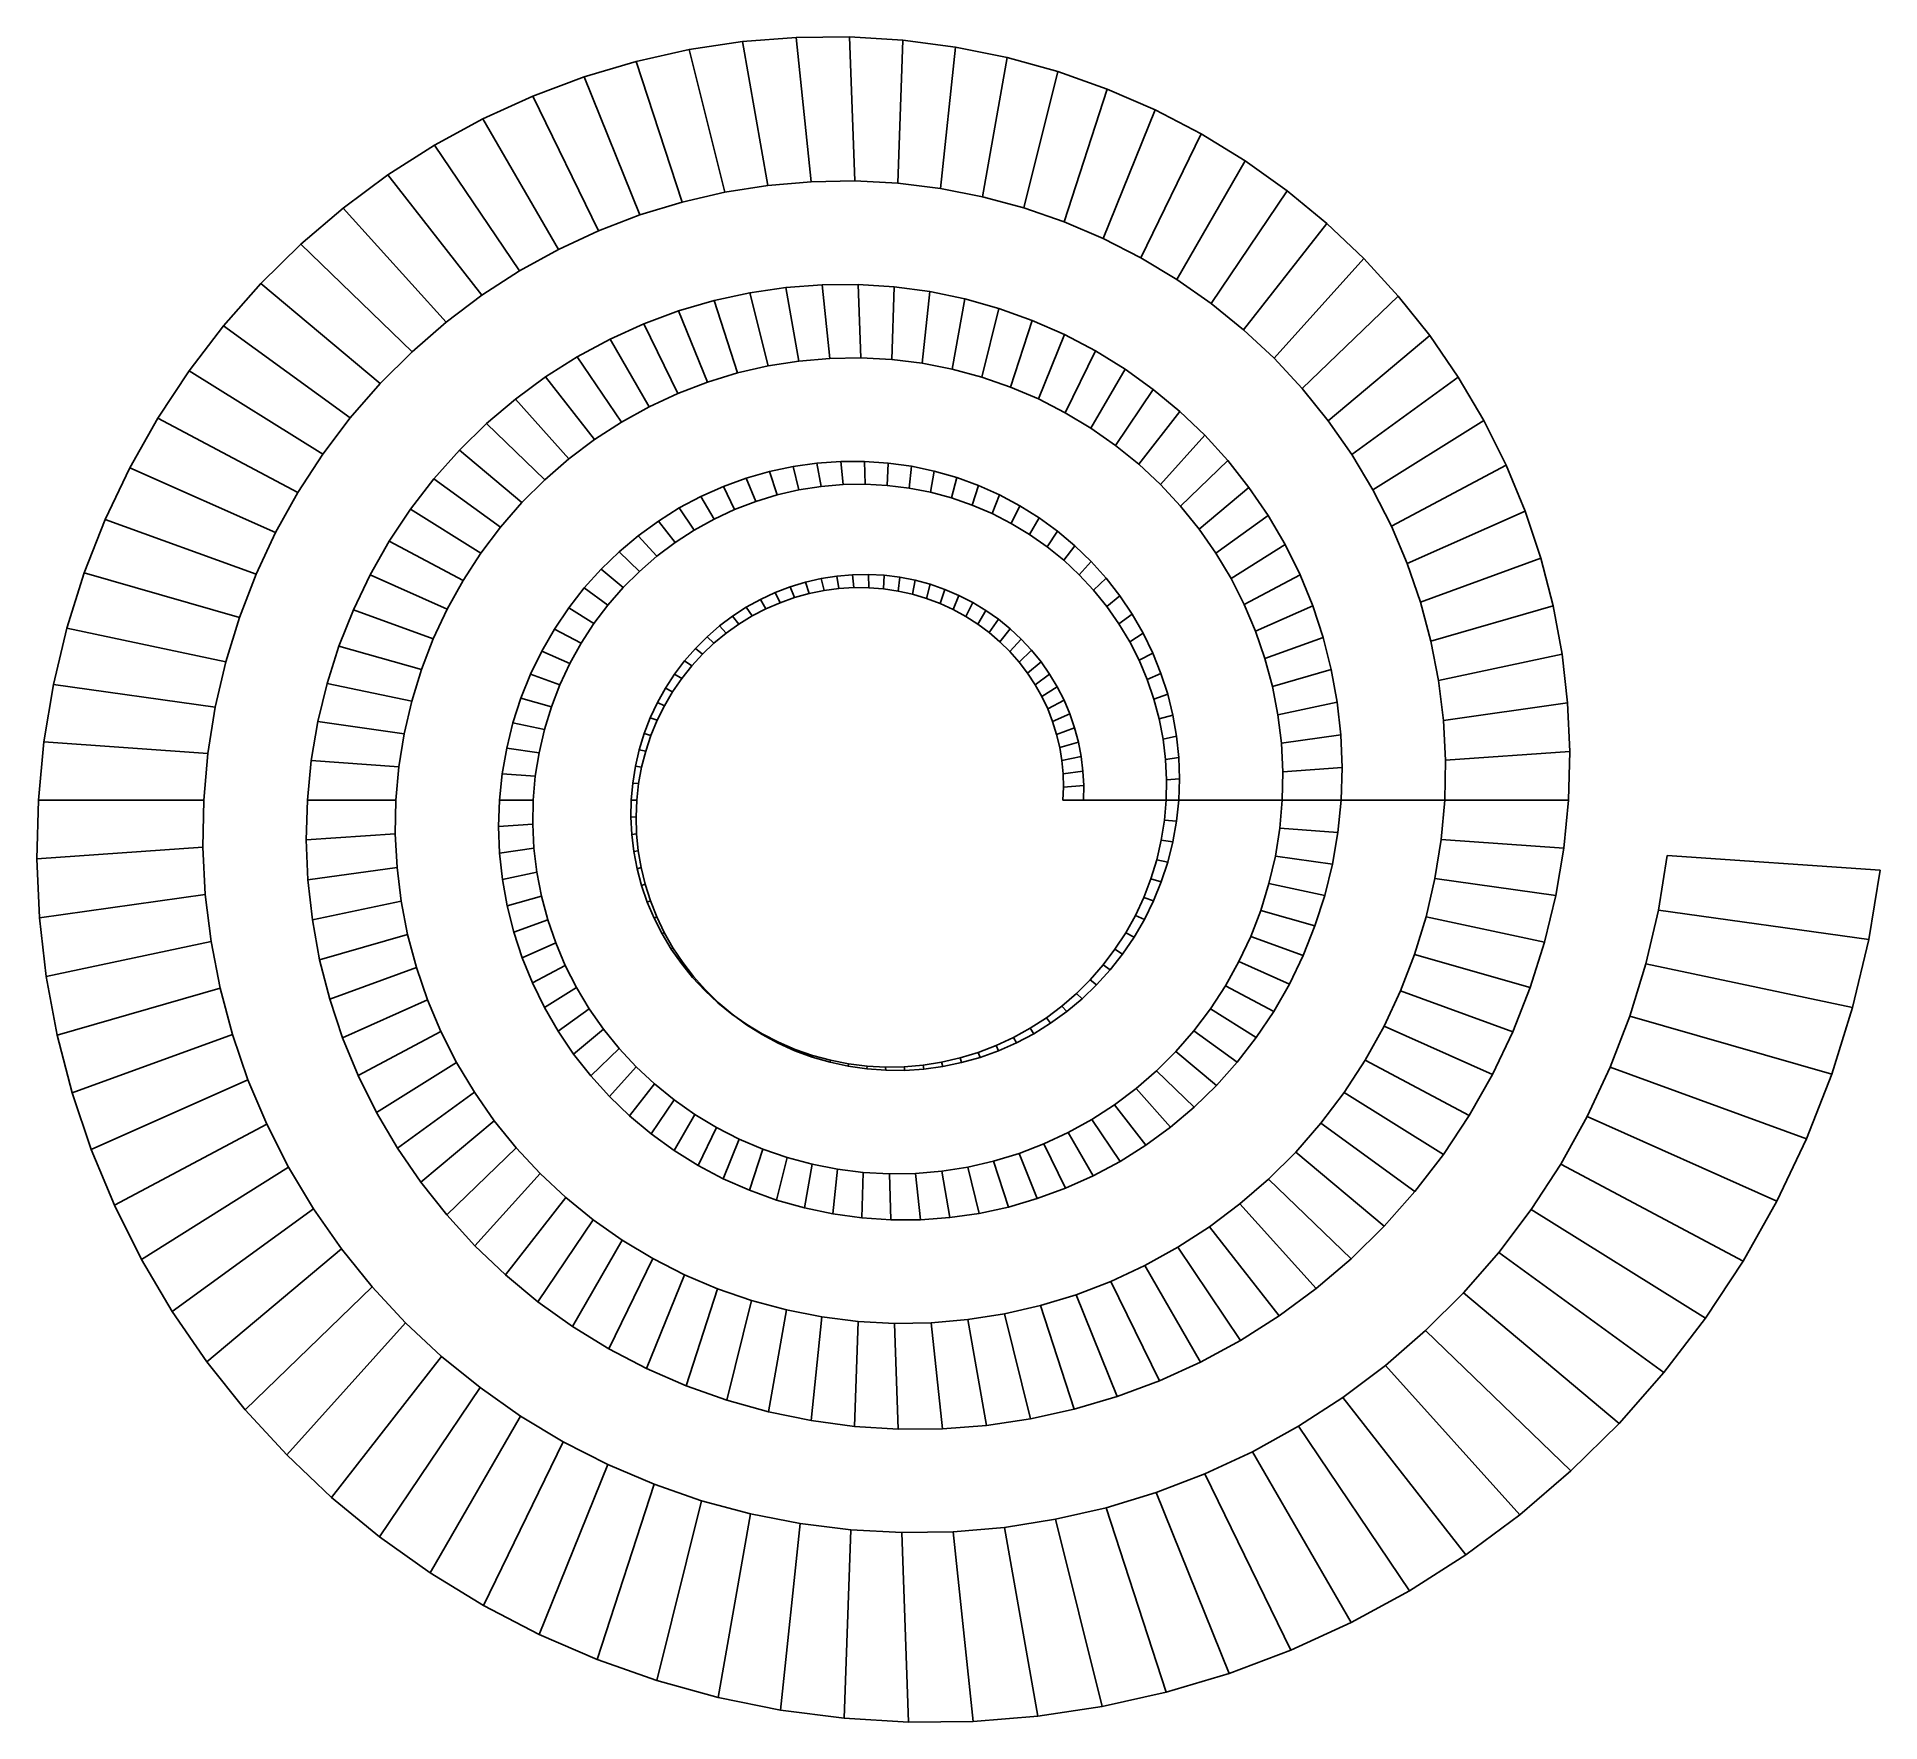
# Model space of a CAD drawing. Header units: metres. Extents: x -4.05 to 4.85, y -4.45 to 3.68.
import ezdxf

# ---------------------------------------------------------------- set-up
doc = ezdxf.new("R2010")
doc.units = ezdxf.units.M
for name, color, linetype in [('Fill', 3, 'CONTINUOUS'), ('Inner', 2, 'CONTINUOUS'), ('Outer', 1, 'CONTINUOUS')]:
    doc.layers.add(name, color=color, linetype=linetype)

msp = doc.modelspace()

# ---------------------------------------------------------------- linework, layer by layer
at = {"layer": 'Fill'}
for p, q in [((-0.5232, 2.9671), (-0.6456, 3.6615)), ((-0.3138, 2.9851), (-0.387, 3.6819)), ((-0.1044, 2.9886), (-0.1287, 3.6843)), ((0.104, 2.9774), (0.1281, 3.6687)), ((-0.938, 2.8869), (-1.1587, 3.5661)), ((-0.7316, 2.9343), (-0.9033, 3.6229)), ((0.3103, 2.9519), (0.3821, 3.6353)), ((0.5135, 2.9121), (0.6321, 3.5846)), ((-1.1414, 2.825), (-1.4106, 3.4913)), ((0.7127, 2.8585), (0.8768, 3.5167)), ((-1.3406, 2.7487), (-1.6577, 3.3988)), ((0.907, 2.7914), (1.1152, 3.4324)), ((1.0954, 2.7111), (1.3462, 3.332)), ((-1.5348, 2.6584), (-1.8988, 3.2888)), ((1.277, 2.6183), (1.5687, 3.2163)), ((-1.723, 2.5544), (-2.1326, 3.1617)), ((1.4511, 2.5134), (1.7816, 3.0858)), ((-1.9041, 2.4371), (-2.3579, 3.0179)), ((1.6169, 2.3971), (1.984, 2.9414)), ((-2.0772, 2.3069), (-2.5735, 2.8582)), ((1.7735, 2.27), (2.1751, 2.784)), ((-2.2414, 2.1645), (-2.7783, 2.683)), ((1.9203, 2.1328), (2.3539, 2.6143)), ((-2.3959, 2.0104), (-2.9712, 2.4931)), ((-0.67, 2.0621), (-0.7835, 2.4114)), ((-0.5226, 2.0959), (-0.6106, 2.4491)), ((-0.3737, 2.1193), (-0.4363, 2.4747)), ((-0.2241, 2.1322), (-0.2615, 2.4879)), ((-0.0745, 2.1347), (-0.0869, 2.4889)), ((0.0743, 2.1267), (0.0865, 2.4777)), ((0.2216, 2.1085), (0.258, 2.4546)), ((0.3668, 2.0801), (0.4267, 2.4197)), ((2.0567, 1.9862), (2.5198, 2.4333)), ((-0.8153, 2.0178), (-0.9541, 2.3614)), ((0.5091, 2.0418), (0.5917, 2.3733)), ((0.6478, 1.9938), (0.7525, 2.3158)), ((-2.5398, 1.8452), (-3.1512, 2.2895)), ((-1.0963, 1.8989), (-1.2848, 2.2254)), ((-0.9576, 1.9634), (-1.1215, 2.2993)), ((0.7824, 1.9365), (0.9081, 2.2475)), ((2.1821, 1.831), (2.6719, 2.242)), ((-1.2307, 1.8246), (-1.4434, 2.1399)), ((0.9122, 1.8702), (1.0579, 2.1689)), ((-2.6723, 1.6698), (-3.3171, 2.0728)), ((1.0365, 1.7953), (1.2011, 2.0804)), ((-1.36, 1.7408), (-1.5962, 2.0431)), ((1.1549, 1.7122), (1.3373, 1.9826)), ((2.2959, 1.6681), (2.8098, 2.0414)), ((-1.4837, 1.6478), (-1.7426, 1.9354)), ((1.2668, 1.6214), (1.4657, 1.876)), ((-2.7927, 1.4849), (-3.4682, 1.8441)), ((-1.601, 1.5461), (-1.8817, 1.8172)), ((2.3977, 1.4982), (2.9327, 1.8326)), ((1.3717, 1.5234), (1.5858, 1.7612)), ((-2.9003, 1.2913), (-3.6036, 1.6044)), ((-1.7113, 1.436), (-2.0129, 1.689)), ((-0.3733, 1.4971), (-0.4016, 1.6108)), ((-0.2669, 1.5138), (-0.2869, 1.6269)), ((-0.1601, 1.523), (-0.1718, 1.635)), ((-0.0532, 1.5248), (-0.0571, 1.635)), ((0.053, 1.5191), (0.0568, 1.627)), ((0.1583, 1.506), (0.1693, 1.6112)), ((1.4691, 1.4187), (1.6971, 1.6388)), ((2.4871, 1.3224), (3.0404, 1.6166)), ((-1.8141, 1.318), (-2.1353, 1.5514)), ((-0.684, 1.4024), (-0.7384, 1.514)), ((-0.5823, 1.4413), (-0.628, 1.5542)), ((-0.4786, 1.4729), (-0.5155, 1.5865)), ((0.262, 1.4858), (0.28, 1.5877)), ((0.3636, 1.4584), (0.3881, 1.5566)), ((0.4627, 1.4242), (0.4933, 1.5183)), ((-0.7831, 1.3563), (-0.8463, 1.4659)), ((0.5589, 1.3832), (0.5951, 1.4729)), ((1.5586, 1.3079), (1.7991, 1.5096)), ((-2.9944, 1.0899), (-3.7224, 1.3548)), ((-1.9088, 1.1927), (-2.2482, 1.4049)), ((-0.9715, 1.2434), (-1.0522, 1.3468)), ((-0.8791, 1.3033), (-0.9511, 1.4101)), ((0.6516, 1.3359), (0.693, 1.4208)), ((0.7404, 1.2824), (0.7865, 1.3623)), ((1.6399, 1.1915), (1.8914, 1.3742)), ((2.5636, 1.1414), (3.1323, 1.3946)), ((-1.9948, 1.0606), (-2.3512, 1.2501)), ((-1.0598, 1.177), (-1.1491, 1.2762)), ((0.8249, 1.223), (0.8753, 1.2977)), ((-1.1436, 1.1043), (-1.2413, 1.1987)), ((0.9049, 1.1582), (0.959, 1.2274)), ((1.7126, 1.0702), (1.9737, 1.2333)), ((2.6272, 0.9562), (3.2082, 1.1677)), ((-3.0746, 0.8816), (-3.8239, 1.0965)), ((-2.0716, 0.9223), (-2.4435, 1.0879)), ((-1.2224, 1.0257), (-1.3283, 1.1146)), ((-0.2666, 1.0693), (-0.2523, 1.0119)), ((-0.1907, 1.0813), (-0.1801, 1.0214)), ((-0.1143, 1.0879), (-0.1078, 1.0258)), ((-0.038, 1.0891), (-0.0358, 1.0251)), ((0.0379, 1.0851), (0.0356, 1.0194)), ((0.1131, 1.0757), (0.106, 1.0088)), ((0.9798, 1.0881), (1.0371, 1.1518)), ((1.0494, 1.0133), (1.1094, 1.0714)), ((1.7765, 0.9446), (2.0456, 1.0877)), ((-1.2958, 0.9415), (-1.4096, 1.0241)), ((-0.4886, 1.0017), (-0.4648, 0.953)), ((-0.4159, 1.0295), (-0.395, 0.9777)), ((-0.3418, 1.0521), (-0.3241, 0.9974)), ((0.1871, 1.0613), (0.1752, 0.9934)), ((0.2597, 1.0417), (0.2427, 0.9733)), ((0.3305, 1.0173), (0.3082, 0.9486)), ((0.3992, 0.988), (0.3716, 0.9196)), ((1.1133, 0.9342), (1.1756, 0.9865)), ((-2.1389, 0.7785), (-2.5246, 0.9189)), ((-1.3634, 0.8519), (-1.4847, 0.9278)), ((-0.6279, 0.9309), (-0.5995, 0.8888)), ((-0.5593, 0.9688), (-0.5331, 0.9233)), ((0.4654, 0.9542), (0.4324, 0.8865)), ((0.5288, 0.916), (0.4904, 0.8494)), ((1.1714, 0.8511), (1.2354, 0.8976)), ((1.8312, 0.8153), (2.1069, 0.938)), ((2.6774, 0.7677), (3.2678, 0.937)), ((-3.1404, 0.6675), (-3.9075, 0.8306)), ((-1.4248, 0.7576), (-1.5533, 0.8259)), ((-0.757, 0.8407), (-0.7252, 0.8054)), ((-0.6939, 0.8882), (-0.6636, 0.8494)), ((0.5892, 0.8736), (0.5453, 0.8085)), ((0.6463, 0.8273), (0.597, 0.7642)), ((1.2233, 0.7644), (1.2886, 0.8052)), ((-2.1962, 0.6297), (-2.594, 0.7438)), ((-1.4797, 0.6588), (-1.6148, 0.719)), ((-0.8731, 0.7326), (-0.8394, 0.7043)), ((-0.8168, 0.7888), (-0.7839, 0.757)), ((0.6998, 0.7772), (0.6452, 0.7166)), ((0.7495, 0.7238), (0.6897, 0.666)), ((1.8765, 0.683), (2.1573, 0.7852)), ((-0.9256, 0.6725), (-0.8913, 0.6476)), ((0.7952, 0.6673), (0.7303, 0.6128)), ((1.2689, 0.6747), (1.335, 0.7098)), ((1.9125, 0.5484), (2.1968, 0.6299)), ((2.7143, 0.5769), (3.311, 0.7038)), ((-3.1912, 0.4485), (-3.9725, 0.5583)), ((-2.2431, 0.4768), (-2.6513, 0.5636)), ((-1.5278, 0.5561), (-1.669, 0.6075)), ((-1.0177, 0.5411), (-0.9834, 0.5229)), ((-0.9739, 0.6085), (-0.9394, 0.587)), ((0.8367, 0.6079), (0.7669, 0.5572)), ((0.8738, 0.546), (0.7993, 0.4995)), ((1.308, 0.5823), (1.3744, 0.6119)), ((-1.5687, 0.4498), (-1.7155, 0.4919)), ((-1.0569, 0.4706), (-1.023, 0.4554)), ((0.9064, 0.4819), (0.8274, 0.44)), ((1.3404, 0.4879), (1.4067, 0.512)), ((1.9388, 0.4121), (2.2252, 0.473)), ((2.7377, 0.3848), (3.3376, 0.4691)), ((-2.2794, 0.3204), (-2.6961, 0.3789)), ((-1.6022, 0.3406), (-1.7541, 0.3728)), ((-1.0913, 0.3972), (-1.0579, 0.3851)), ((0.9343, 0.416), (0.8512, 0.379)), ((1.366, 0.3917), (1.4318, 0.4106)), ((-3.2267, 0.2256), (-4.0187, 0.281)), ((-1.1205, 0.3213), (-1.0881, 0.312)), ((0.9574, 0.3485), (0.8705, 0.3169)), ((0.9757, 0.2798), (0.8854, 0.2539)), ((1.3849, 0.2944), (1.4497, 0.3081)), ((1.9555, 0.2748), (2.2426, 0.3152)), ((-2.3048, 0.1612), (-2.728, 0.1908)), ((-1.6282, 0.2288), (-1.7843, 0.2508)), ((-1.1445, 0.2433), (-1.1132, 0.2366)), ((0.9892, 0.2103), (0.8958, 0.1904)), ((1.3968, 0.1963), (1.4604, 0.2052)), ((2.7476, 0.1921), (3.3478, 0.2341)), ((-1.6463, 0.1151), (-1.806, 0.1263)), ((-1.163, 0.1634), (-1.133, 0.1592)), ((0.9977, 0.1402), (0.9016, 0.1267)), ((1.4018, 0.098), (1.4638, 0.1024)), ((1.9625, 0.1372), (2.2488, 0.1573)), ((-3.2467, 0), (-4.0454, 0)), ((-2.3191, 0), (-2.7467, 0)), ((-1.6565, 0), (-1.8191, 0)), ((-1.1832, 0), (-1.1565, 0)), ((-1.1759, 0.0822), (-1.1475, 0.0802)), ((1.0013, 0.07), (0.903, 0.0631)), ((-1.1848, -0.0828), (-1.1599, -0.0811)), ((1, 0), (0.9, 0)), ((1.4, 0), (1.46, 0)), ((1.96, 0), (2.244, 0)), ((2.744, 0), (3.3416, 0)), ((-2.3221, -0.1624), (-2.7522, -0.1925)), ((-1.6587, -0.116), (-1.8233, -0.1275)), ((-1.1805, -0.1659), (-1.1576, -0.1627)), ((1.3914, -0.0973), (1.4491, -0.1013)), ((1.9479, -0.1362), (2.2283, -0.1558)), ((-3.251, -0.2273), (-4.0526, -0.2834)), ((-1.6527, -0.2323), (-1.8186, -0.2556)), ((-1.1704, -0.2488), (-1.1495, -0.2443)), ((1.376, -0.1934), (1.4313, -0.2012)), ((2.7271, -0.1907), (3.3192, -0.2321)), ((-2.3138, -0.3252), (-2.7441, -0.3857)), ((-1.6386, -0.3483), (-1.8049, -0.3837)), ((-1.1545, -0.3311), (-1.1357, -0.3257)), ((1.3541, -0.2878), (1.4067, -0.299)), ((1.9265, -0.2707), (2.2019, -0.3095)), ((3.8179, -0.267), (4.8463, -0.3389)), ((-1.1328, -0.4123), (-1.1161, -0.4062)), ((1.3258, -0.3802), (1.3755, -0.3944)), ((1.8958, -0.403), (2.165, -0.4602)), ((2.6971, -0.379), (3.2807, -0.4611)), ((-3.2393, -0.4553), (-4.0399, -0.5678)), ((-2.294, -0.4876), (-2.7225, -0.5787)), ((-1.6163, -0.4635), (-1.7822, -0.511)), ((-1.1054, -0.4922), (-1.0908, -0.4857)), ((1.2912, -0.47), (1.3378, -0.4869)), ((1.8561, -0.5322), (2.1179, -0.6073)), ((3.7759, -0.5307), (4.7911, -0.6733)), ((-1.586, -0.5772), (-1.7505, -0.6371)), ((-1.0724, -0.5702), (-1.0599, -0.5636)), ((1.2506, -0.5568), (1.2941, -0.5762)), ((2.6541, -0.5641), (3.2267, -0.6858)), ((-3.2116, -0.6826), (-4.0072, -0.8518)), ((-2.2629, -0.6489), (-2.6874, -0.7706)), ((-1.5476, -0.689), (-1.7099, -0.7613)), ((-1.0339, -0.646), (-1.0234, -0.6395)), ((1.2042, -0.6403), (1.2444, -0.6617)), ((1.8077, -0.6579), (2.0609, -0.7501)), ((-1.5014, -0.7983), (-1.6605, -0.8829)), ((-0.99, -0.7193), (-0.9815, -0.7131)), ((-0.9409, -0.7895), (-0.9343, -0.7839)), ((1.0951, -0.7957), (1.1287, -0.82)), ((1.1523, -0.72), (1.1892, -0.7431)), ((1.7508, -0.7795), (1.9944, -0.888)), ((2.5986, -0.7451), (3.1573, -0.9054)), ((3.7157, -0.7898), (4.713, -1.0018)), ((-2.2204, -0.8081), (-2.6387, -0.9604)), ((-0.8869, -0.8564), (-0.8819, -0.8517)), ((1.0331, -0.8669), (1.0633, -0.8922)), ((-3.168, -0.9084), (-3.9546, -1.134)), ((-2.1667, -0.9647), (-2.5766, -1.1472)), ((-1.4474, -0.9045), (-1.6024, -1.0013)), ((-0.8281, -0.9196), (-0.8247, -0.9159)), ((-0.7647, -0.9788), (-0.7628, -0.9763)), ((0.9665, -0.9333), (0.9934, -0.9593)), ((1.6859, -0.8964), (1.9188, -1.0202)), ((2.5308, -0.9211), (3.0732, -1.1186)), ((-1.386, -1.007), (-1.5359, -1.1159)), ((-0.6972, -1.0336), (-0.6965, -1.0326)), ((0.821, -1.0509), (0.8416, -1.0772)), ((0.8957, -0.9948), (0.9194, -1.0211)), ((1.6132, -1.008), (1.8345, -1.1463)), ((3.638, -1.0432), (4.6125, -1.3226)), ((-3.1085, -1.1314), (-3.8821, -1.413)), ((-2.1019, -1.1176), (-2.5012, -1.3299)), ((-1.3173, -1.1053), (-1.4612, -1.2261)), ((-0.6257, -1.0838), (-0.626, -1.0843)), ((-0.5507, -1.129), (-0.5517, -1.1312)), ((0.6618, -1.1463), (0.6766, -1.1718)), ((0.7429, -1.1015), (0.7605, -1.1275)), ((1.5332, -1.1139), (1.742, -1.2656)), ((2.4512, -1.0913), (2.9749, -1.3245)), ((-1.2416, -1.199), (-1.3786, -1.3313)), ((-0.4723, -1.169), (-0.474, -1.1731)), ((-0.3911, -1.2036), (-0.393, -1.2096)), ((-0.3073, -1.2326), (-0.3093, -1.2405)), ((0.4045, -1.2448), (0.4117, -1.2672)), ((0.4922, -1.2181), (0.5017, -1.2418)), ((0.5781, -1.1852), (0.5901, -1.21)), ((1.4464, -1.2136), (1.6419, -1.3777)), ((-2.0264, -1.2662), (-2.413, -1.5078)), ((-1.1593, -1.2875), (-1.2884, -1.4309)), ((-0.2214, -1.2557), (-0.2232, -1.2656)), ((-0.1338, -1.2728), (-0.135, -1.2847)), ((-0.0448, -1.2839), (-0.0453, -1.2977)), ((0.045, -1.2887), (0.0456, -1.3044)), ((0.1353, -1.2872), (0.1371, -1.3048)), ((0.2256, -1.2794), (0.229, -1.2988)), ((0.3155, -1.2653), (0.3207, -1.2862)), ((1.3531, -1.3067), (1.5347, -1.482)), ((2.3602, -1.255), (2.8628, -1.5222)), ((3.5431, -1.2896), (4.4905, -1.6344)), ((-3.0333, -1.3505), (-3.7899, -1.6874)), ((-1.9404, -1.4098), (-2.312, -1.6798)), ((-1.0706, -1.3704), (-1.1911, -1.5245)), ((1.254, -1.3927), (1.421, -1.5782)), ((2.2585, -1.4113), (2.7378, -1.7108)), ((-0.9761, -1.4471), (-1.0869, -1.6114)), ((1.1495, -1.4712), (1.3014, -1.6657)), ((-2.9427, -1.5647), (-3.6783, -1.9558)), ((-1.8442, -1.5475), (-2.1989, -1.8451)), ((-0.876, -1.5173), (-0.9764, -1.6912)), ((-0.7709, -1.5806), (-0.8601, -1.7635)), ((1.0401, -1.5421), (1.1766, -1.7444)), ((2.1465, -1.5595), (2.6006, -1.8894)), ((3.4316, -1.5279), (4.3475, -1.9356)), ((-1.7383, -1.6786), (-2.0739, -2.0027)), ((-0.6613, -1.6367), (-0.7385, -1.8277)), ((-0.5475, -1.6851), (-0.612, -1.8836)), ((0.8093, -1.6593), (0.9139, -1.8737)), ((0.9266, -1.6048), (1.0472, -1.8138)), ((-2.837, -1.7727), (-3.5478, -2.2169)), ((-0.4302, -1.7256), (-0.4814, -1.9307)), ((-0.31, -1.758), (-0.3471, -1.9688)), ((0.4417, -1.7714), (0.4974, -1.9948)), ((0.5663, -1.7428), (0.6382, -1.9643)), ((0.689, -1.7054), (0.7773, -1.9239)), ((2.0249, -1.6991), (2.4518, -2.0573)), ((3.3043, -1.7569), (4.1846, -2.225)), ((-1.623, -1.8025), (-1.9376, -2.1519)), ((-0.1873, -1.782), (-0.2099, -1.9975)), ((-0.0628, -1.7974), (-0.0704, -2.0167)), ((0.063, -1.8041), (0.0708, -2.0261)), ((0.1894, -1.8021), (0.2129, -2.0256)), ((0.3158, -1.7912), (0.3553, -2.0152)), ((1.8943, -1.8293), (2.2924, -2.2138)), ((-1.4989, -1.9185), (-1.7906, -2.2919)), ((1.7555, -1.9497), (2.1232, -2.358)), ((-2.7166, -1.9737), (-3.3987, -2.4693)), ((-1.3665, -2.0259), (-1.6335, -2.4218)), ((3.1619, -1.9758), (4.0026, -2.5011)), ((-1.2264, -2.1242), (-1.467, -2.5409)), ((1.6092, -2.0597), (1.9451, -2.4896)), ((-2.5819, -2.1665), (-3.2316, -2.7117)), ((-1.0793, -2.2129), (-1.2918, -2.6486)), ((1.4562, -2.1589), (1.7591, -2.6079)), ((3.0051, -2.1833), (3.8026, -2.7628)), ((-0.9258, -2.2913), (-1.1088, -2.7443)), ((1.2972, -2.2468), (1.566, -2.7125)), ((-2.4336, -2.3501), (-3.0473, -2.9428)), ((-0.7665, -2.3591), (-0.9186, -2.8273)), ((0.9646, -2.3875), (1.1632, -2.8789)), ((1.133, -2.3231), (1.3671, -2.8029)), ((2.8348, -2.3787), (3.5858, -3.0088)), ((-0.6023, -2.4159), (-0.7223, -2.8971)), ((-0.434, -2.4612), (-0.5207, -2.9533)), ((0.6183, -2.4799), (0.7447, -2.9868)), ((0.7928, -2.4399), (0.9554, -2.9403)), ((-2.2722, -2.5235), (-2.8465, -3.1613)), ((-0.2622, -2.4948), (-0.3148, -2.9954)), ((-0.0879, -2.5164), (-0.1056, -3.0232)), ((0.0882, -2.5258), (0.106, -3.0364)), ((0.2652, -2.5229), (0.319, -3.0348)), ((0.4422, -2.5076), (0.5322, -3.0183)), ((2.6521, -2.5611), (3.3532, -3.2382)), ((-2.0984, -2.6859), (-2.63, -3.3662)), ((2.4578, -2.7296), (3.1063, -3.4499)), ((-1.9131, -2.8363), (-2.3988, -3.5563)), ((2.2529, -2.8836), (2.8463, -3.6431)), ((-1.717, -2.9739), (-2.1538, -3.7305)), ((2.0387, -3.0224), (2.5745, -3.8169)), ((-1.511, -3.098), (-1.8962, -3.8879)), ((1.816, -3.1455), (2.2925, -3.9707)), ((-1.2961, -3.2079), (-1.6272, -4.0274)), ((1.5863, -3.2523), (2.0016, -4.1039)), ((-1.0731, -3.3028), (-1.3479, -4.1484)), ((1.3505, -3.3425), (1.7034, -4.216)), ((-0.8433, -3.3822), (-1.0596, -4.25)), ((-0.6076, -3.4457), (-0.7638, -4.3315)), ((1.1099, -3.4158), (1.3993, -4.3066)), ((-0.3671, -3.4927), (-0.4617, -4.3925)), ((-0.123, -3.5229), (-0.1548, -4.4324)), ((0.1235, -3.5361), (0.1554, -4.4509)), ((0.3712, -3.5321), (0.4675, -4.4476)), ((0.619, -3.5107), (0.7798, -4.4225)), ((0.8656, -3.4719), (1.0909, -4.3755))]:
    msp.add_line(p, q, dxfattribs=at)
at = {"layer": 'Inner'}
for p, q in [((-0.5232, 2.9671), (-0.7316, 2.9343)), ((-0.3138, 2.9851), (-0.5232, 2.9671)), ((-0.1044, 2.9886), (-0.3138, 2.9851)), ((0.104, 2.9774), (-0.1044, 2.9886)), ((0.3103, 2.9519), (0.104, 2.9774)), ((0.5135, 2.9121), (0.3103, 2.9519)), ((-0.938, 2.8869), (-1.1414, 2.825)), ((-0.7316, 2.9343), (-0.938, 2.8869)), ((0.7127, 2.8585), (0.5135, 2.9121)), ((0.907, 2.7914), (0.7127, 2.8585)), ((-1.1414, 2.825), (-1.3406, 2.7487)), ((1.0954, 2.7111), (0.907, 2.7914)), ((-1.3406, 2.7487), (-1.5348, 2.6584)), ((1.277, 2.6183), (1.0954, 2.7111)), ((-1.5348, 2.6584), (-1.723, 2.5544)), ((1.4511, 2.5134), (1.277, 2.6183)), ((-1.723, 2.5544), (-1.9041, 2.4371)), ((1.6169, 2.3971), (1.4511, 2.5134)), ((-1.9041, 2.4371), (-2.0772, 2.3069)), ((1.7735, 2.27), (1.6169, 2.3971)), ((-2.0772, 2.3069), (-2.2414, 2.1645)), ((1.9203, 2.1328), (1.7735, 2.27)), ((-2.2414, 2.1645), (-2.3959, 2.0104)), ((-0.67, 2.0621), (-0.8153, 2.0178)), ((-0.5226, 2.0959), (-0.67, 2.0621)), ((-0.3737, 2.1193), (-0.5226, 2.0959)), ((-0.2241, 2.1322), (-0.3737, 2.1193)), ((-0.0745, 2.1347), (-0.2241, 2.1322)), ((0.0743, 2.1267), (-0.0745, 2.1347)), ((0.2216, 2.1085), (0.0743, 2.1267)), ((0.3668, 2.0801), (0.2216, 2.1085)), ((0.5091, 2.0418), (0.3668, 2.0801)), ((2.0567, 1.9862), (1.9203, 2.1328)), ((-2.3959, 2.0104), (-2.5398, 1.8452)), ((-0.9576, 1.9634), (-1.0963, 1.8989)), ((-0.8153, 2.0178), (-0.9576, 1.9634)), ((0.6478, 1.9938), (0.5091, 2.0418)), ((0.7824, 1.9365), (0.6478, 1.9938)), ((2.1821, 1.831), (2.0567, 1.9862)), ((-1.0963, 1.8989), (-1.2307, 1.8246)), ((0.9122, 1.8702), (0.7824, 1.9365)), ((1.0365, 1.7953), (0.9122, 1.8702)), ((-2.5398, 1.8452), (-2.6723, 1.6698)), ((-1.2307, 1.8246), (-1.36, 1.7408)), ((1.1549, 1.7122), (1.0365, 1.7953)), ((2.2959, 1.6681), (2.1821, 1.831)), ((-1.36, 1.7408), (-1.4837, 1.6478)), ((1.2668, 1.6214), (1.1549, 1.7122)), ((-2.6723, 1.6698), (-2.7927, 1.4849)), ((-1.4837, 1.6478), (-1.601, 1.5461)), ((1.3717, 1.5234), (1.2668, 1.6214)), ((2.3977, 1.4982), (2.2959, 1.6681)), ((-1.601, 1.5461), (-1.7113, 1.436)), ((-0.2669, 1.5138), (-0.3733, 1.4971)), ((-0.1601, 1.523), (-0.2669, 1.5138)), ((-0.0532, 1.5248), (-0.1601, 1.523)), ((0.053, 1.5191), (-0.0532, 1.5248)), ((0.1583, 1.506), (0.053, 1.5191)), ((1.4691, 1.4187), (1.3717, 1.5234)), ((-2.7927, 1.4849), (-2.9003, 1.2913)), ((-1.7113, 1.436), (-1.8141, 1.318)), ((-0.5823, 1.4413), (-0.684, 1.4024)), ((-0.4786, 1.4729), (-0.5823, 1.4413)), ((-0.3733, 1.4971), (-0.4786, 1.4729)), ((0.262, 1.4858), (0.1583, 1.506)), ((0.3636, 1.4584), (0.262, 1.4858)), ((0.4627, 1.4242), (0.3636, 1.4584)), ((0.5589, 1.3832), (0.4627, 1.4242)), ((2.4871, 1.3224), (2.3977, 1.4982)), ((-0.7831, 1.3563), (-0.8791, 1.3033)), ((-0.684, 1.4024), (-0.7831, 1.3563)), ((0.6516, 1.3359), (0.5589, 1.3832)), ((0.7404, 1.2824), (0.6516, 1.3359)), ((1.5586, 1.3079), (1.4691, 1.4187)), ((-2.9003, 1.2913), (-2.9944, 1.0899)), ((-1.8141, 1.318), (-1.9088, 1.1927)), ((-0.8791, 1.3033), (-0.9715, 1.2434)), ((0.8249, 1.223), (0.7404, 1.2824)), ((1.6399, 1.1915), (1.5586, 1.3079)), ((2.5636, 1.1414), (2.4871, 1.3224)), ((-1.9088, 1.1927), (-1.9948, 1.0606)), ((-1.0598, 1.177), (-1.1436, 1.1043)), ((-0.9715, 1.2434), (-1.0598, 1.177)), ((0.9049, 1.1582), (0.8249, 1.223)), ((0.9798, 1.0881), (0.9049, 1.1582)), ((1.7126, 1.0702), (1.6399, 1.1915)), ((-2.9944, 1.0899), (-3.0746, 0.8816)), ((-1.1436, 1.1043), (-1.2224, 1.0257)), ((-0.2666, 1.0693), (-0.3418, 1.0521)), ((-0.1907, 1.0813), (-0.2666, 1.0693)), ((-0.1143, 1.0879), (-0.1907, 1.0813)), ((-0.038, 1.0891), (-0.1143, 1.0879)), ((0.0379, 1.0851), (-0.038, 1.0891)), ((0.1131, 1.0757), (0.0379, 1.0851)), ((0.1871, 1.0613), (0.1131, 1.0757)), ((1.0494, 1.0133), (0.9798, 1.0881)), ((1.7765, 0.9446), (1.7126, 1.0702)), ((2.6272, 0.9562), (2.5636, 1.1414)), ((-1.9948, 1.0606), (-2.0716, 0.9223)), ((-1.2224, 1.0257), (-1.2958, 0.9415)), ((-0.4886, 1.0017), (-0.5593, 0.9688)), ((-0.4159, 1.0295), (-0.4886, 1.0017)), ((-0.3418, 1.0521), (-0.4159, 1.0295)), ((0.2597, 1.0417), (0.1871, 1.0613)), ((0.3305, 1.0173), (0.2597, 1.0417)), ((0.3992, 0.988), (0.3305, 1.0173)), ((0.4654, 0.9542), (0.3992, 0.988)), ((1.1133, 0.9342), (1.0494, 1.0133)), ((-2.0716, 0.9223), (-2.1389, 0.7785)), ((-1.2958, 0.9415), (-1.3634, 0.8519)), ((-0.6279, 0.9309), (-0.6939, 0.8882)), ((-0.5593, 0.9688), (-0.6279, 0.9309)), ((0.5288, 0.916), (0.4654, 0.9542)), ((0.5892, 0.8736), (0.5288, 0.916)), ((1.1714, 0.8511), (1.1133, 0.9342)), ((1.8312, 0.8153), (1.7765, 0.9446)), ((2.6774, 0.7677), (2.6272, 0.9562)), ((-3.0746, 0.8816), (-3.1404, 0.6675)), ((-1.3634, 0.8519), (-1.4248, 0.7576)), ((-0.757, 0.8407), (-0.8168, 0.7888)), ((-0.6939, 0.8882), (-0.757, 0.8407)), ((0.6463, 0.8273), (0.5892, 0.8736)), ((0.6998, 0.7772), (0.6463, 0.8273)), ((1.2233, 0.7644), (1.1714, 0.8511)), ((1.8765, 0.683), (1.8312, 0.8153)), ((-2.1389, 0.7785), (-2.1962, 0.6297)), ((-1.4248, 0.7576), (-1.4797, 0.6588)), ((-0.8731, 0.7326), (-0.9256, 0.6725)), ((-0.8168, 0.7888), (-0.8731, 0.7326)), ((0.7495, 0.7238), (0.6998, 0.7772)), ((0.7952, 0.6673), (0.7495, 0.7238)), ((1.2689, 0.6747), (1.2233, 0.7644)), ((2.7143, 0.5769), (2.6774, 0.7677)), ((-3.1404, 0.6675), (-3.1912, 0.4485)), ((-2.1962, 0.6297), (-2.2431, 0.4768)), ((-1.4797, 0.6588), (-1.5278, 0.5561)), ((-0.9256, 0.6725), (-0.9739, 0.6085)), ((0.8367, 0.6079), (0.7952, 0.6673)), ((1.308, 0.5823), (1.2689, 0.6747)), ((1.9125, 0.5484), (1.8765, 0.683)), ((-1.5278, 0.5561), (-1.5687, 0.4498)), ((-1.0177, 0.5411), (-1.0569, 0.4706)), ((-0.9739, 0.6085), (-1.0177, 0.5411)), ((0.8738, 0.546), (0.8367, 0.6079)), ((0.9064, 0.4819), (0.8738, 0.546)), ((1.3404, 0.4879), (1.308, 0.5823)), ((1.9388, 0.4121), (1.9125, 0.5484)), ((2.7377, 0.3848), (2.7143, 0.5769)), ((-3.1912, 0.4485), (-3.2267, 0.2256)), ((-2.2431, 0.4768), (-2.2794, 0.3204)), ((-1.5687, 0.4498), (-1.6022, 0.3406)), ((-1.0569, 0.4706), (-1.0913, 0.3972)), ((0.9343, 0.416), (0.9064, 0.4819)), ((1.366, 0.3917), (1.3404, 0.4879)), ((-1.0913, 0.3972), (-1.1205, 0.3213)), ((0.9574, 0.3485), (0.9343, 0.416)), ((1.3849, 0.2944), (1.366, 0.3917)), ((1.9555, 0.2748), (1.9388, 0.4121)), ((2.7476, 0.1921), (2.7377, 0.3848)), ((-2.2794, 0.3204), (-2.3048, 0.1612)), ((-1.6022, 0.3406), (-1.6282, 0.2288)), ((-1.1205, 0.3213), (-1.1445, 0.2433)), ((0.9757, 0.2798), (0.9574, 0.3485)), ((0.9892, 0.2103), (0.9757, 0.2798)), ((1.3968, 0.1963), (1.3849, 0.2944)), ((1.9625, 0.1372), (1.9555, 0.2748)), ((-3.2267, 0.2256), (-3.2467, 0)), ((-1.6282, 0.2288), (-1.6463, 0.1151)), ((-1.1445, 0.2433), (-1.163, 0.1634)), ((0.9977, 0.1402), (0.9892, 0.2103)), ((1.4018, 0.098), (1.3968, 0.1963)), ((2.744, 0), (2.7476, 0.1921)), ((-2.3048, 0.1612), (-2.3191, 0)), ((-1.6463, 0.1151), (-1.6565, 0)), ((-1.163, 0.1634), (-1.1759, 0.0822)), ((1.0013, 0.07), (0.9977, 0.1402)), ((1.4, 0), (1.4018, 0.098)), ((1.96, 0), (1.9625, 0.1372)), ((-3.2467, 0), (-3.251, -0.2273)), ((-2.3191, 0), (-2.3221, -0.1624)), ((-1.6565, 0), (-1.6587, -0.116)), ((-1.1832, 0), (-1.1848, -0.0828)), ((-1.1759, 0.0822), (-1.1832, 0)), ((1, 0), (1.0013, 0.07)), ((3, 0), (1, 0)), ((-1.1848, -0.0828), (-1.1805, -0.1659)), ((1.3914, -0.0973), (1.4, 0)), ((1.9479, -0.1362), (1.96, 0)), ((2.7271, -0.1907), (2.744, 0)), ((-2.3221, -0.1624), (-2.3138, -0.3252)), ((-1.6587, -0.116), (-1.6527, -0.2323)), ((-1.1805, -0.1659), (-1.1704, -0.2488)), ((1.376, -0.1934), (1.3914, -0.0973)), ((1.9265, -0.2707), (1.9479, -0.1362)), ((-3.251, -0.2273), (-3.2393, -0.4553)), ((-1.6527, -0.2323), (-1.6386, -0.3483)), ((-1.1704, -0.2488), (-1.1545, -0.3311)), ((1.3541, -0.2878), (1.376, -0.1934)), ((2.6971, -0.379), (2.7271, -0.1907)), ((-2.3138, -0.3252), (-2.294, -0.4876)), ((-1.6386, -0.3483), (-1.6163, -0.4635)), ((-1.1545, -0.3311), (-1.1328, -0.4123)), ((1.3258, -0.3802), (1.3541, -0.2878)), ((1.8958, -0.403), (1.9265, -0.2707)), ((3.7759, -0.5307), (3.8179, -0.267)), ((-1.1328, -0.4123), (-1.1054, -0.4922)), ((1.2912, -0.47), (1.3258, -0.3802)), ((1.8561, -0.5322), (1.8958, -0.403)), ((2.6541, -0.5641), (2.6971, -0.379)), ((-3.2393, -0.4553), (-3.2116, -0.6826)), ((-2.294, -0.4876), (-2.2629, -0.6489)), ((-1.6163, -0.4635), (-1.586, -0.5772)), ((-1.1054, -0.4922), (-1.0724, -0.5702)), ((1.2506, -0.5568), (1.2912, -0.47)), ((1.8077, -0.6579), (1.8561, -0.5322)), ((3.7157, -0.7898), (3.7759, -0.5307)), ((-1.586, -0.5772), (-1.5476, -0.689)), ((-1.0724, -0.5702), (-1.0339, -0.646)), ((1.2042, -0.6403), (1.2506, -0.5568)), ((2.5986, -0.7451), (2.6541, -0.5641)), ((-3.2116, -0.6826), (-3.168, -0.9084)), ((-2.2629, -0.6489), (-2.2204, -0.8081)), ((-1.5476, -0.689), (-1.5014, -0.7983)), ((-1.0339, -0.646), (-0.99, -0.7193)), ((1.1523, -0.72), (1.2042, -0.6403)), ((1.7508, -0.7795), (1.8077, -0.6579)), ((-1.5014, -0.7983), (-1.4474, -0.9045)), ((-0.99, -0.7193), (-0.9409, -0.7895)), ((-0.9409, -0.7895), (-0.8869, -0.8564)), ((1.0331, -0.8669), (1.0951, -0.7957)), ((1.0951, -0.7957), (1.1523, -0.72)), ((1.6859, -0.8964), (1.7508, -0.7795)), ((2.5308, -0.9211), (2.5986, -0.7451)), ((3.638, -1.0432), (3.7157, -0.7898)), ((-2.2204, -0.8081), (-2.1667, -0.9647)), ((-0.8869, -0.8564), (-0.8281, -0.9196)), ((0.9665, -0.9333), (1.0331, -0.8669)), ((-3.168, -0.9084), (-3.1085, -1.1314)), ((-2.1667, -0.9647), (-2.1019, -1.1176)), ((-1.4474, -0.9045), (-1.386, -1.007)), ((-0.8281, -0.9196), (-0.7647, -0.9788)), ((-0.7647, -0.9788), (-0.6972, -1.0336)), ((0.8957, -0.9948), (0.9665, -0.9333)), ((1.6132, -1.008), (1.6859, -0.8964)), ((2.4512, -1.0913), (2.5308, -0.9211)), ((-1.386, -1.007), (-1.3173, -1.1053)), ((-0.6972, -1.0336), (-0.6257, -1.0838)), ((0.7429, -1.1015), (0.821, -1.0509)), ((0.821, -1.0509), (0.8957, -0.9948)), ((1.5332, -1.1139), (1.6132, -1.008)), ((3.5431, -1.2896), (3.638, -1.0432)), ((-3.1085, -1.1314), (-3.0333, -1.3505)), ((-2.1019, -1.1176), (-2.0264, -1.2662)), ((-1.3173, -1.1053), (-1.2416, -1.199)), ((-0.6257, -1.0838), (-0.5507, -1.129)), ((-0.5507, -1.129), (-0.4723, -1.169)), ((0.5781, -1.1852), (0.6618, -1.1463)), ((0.6618, -1.1463), (0.7429, -1.1015)), ((1.4464, -1.2136), (1.5332, -1.1139)), ((2.3602, -1.255), (2.4512, -1.0913)), ((-1.2416, -1.199), (-1.1593, -1.2875)), ((-0.4723, -1.169), (-0.3911, -1.2036)), ((-0.3911, -1.2036), (-0.3073, -1.2326)), ((-0.3073, -1.2326), (-0.2214, -1.2557)), ((0.3155, -1.2653), (0.4045, -1.2448)), ((0.4045, -1.2448), (0.4922, -1.2181)), ((0.4922, -1.2181), (0.5781, -1.1852)), ((1.3531, -1.3067), (1.4464, -1.2136)), ((-2.0264, -1.2662), (-1.9404, -1.4098)), ((-1.1593, -1.2875), (-1.0706, -1.3704)), ((-0.2214, -1.2557), (-0.1338, -1.2728)), ((-0.1338, -1.2728), (-0.0448, -1.2839)), ((-0.0448, -1.2839), (0.045, -1.2887)), ((0.045, -1.2887), (0.1353, -1.2872)), ((0.1353, -1.2872), (0.2256, -1.2794)), ((0.2256, -1.2794), (0.3155, -1.2653)), ((1.254, -1.3927), (1.3531, -1.3067)), ((2.2585, -1.4113), (2.3602, -1.255)), ((3.4316, -1.5279), (3.5431, -1.2896)), ((-3.0333, -1.3505), (-2.9427, -1.5647)), ((-1.9404, -1.4098), (-1.8442, -1.5475)), ((-1.0706, -1.3704), (-0.9761, -1.4471)), ((1.1495, -1.4712), (1.254, -1.3927)), ((2.1465, -1.5595), (2.2585, -1.4113)), ((-0.9761, -1.4471), (-0.876, -1.5173)), ((1.0401, -1.5421), (1.1495, -1.4712)), ((-2.9427, -1.5647), (-2.837, -1.7727)), ((-1.8442, -1.5475), (-1.7383, -1.6786)), ((-0.876, -1.5173), (-0.7709, -1.5806)), ((-0.7709, -1.5806), (-0.6613, -1.6367)), ((0.9266, -1.6048), (1.0401, -1.5421)), ((2.0249, -1.6991), (2.1465, -1.5595)), ((3.3043, -1.7569), (3.4316, -1.5279)), ((-1.7383, -1.6786), (-1.623, -1.8025)), ((-0.6613, -1.6367), (-0.5475, -1.6851)), ((-0.5475, -1.6851), (-0.4302, -1.7256)), ((0.689, -1.7054), (0.8093, -1.6593)), ((0.8093, -1.6593), (0.9266, -1.6048)), ((-2.837, -1.7727), (-2.7166, -1.9737)), ((-0.4302, -1.7256), (-0.31, -1.758)), ((-0.31, -1.758), (-0.1873, -1.782)), ((0.3158, -1.7912), (0.4417, -1.7714)), ((0.4417, -1.7714), (0.5663, -1.7428)), ((0.5663, -1.7428), (0.689, -1.7054)), ((1.8943, -1.8293), (2.0249, -1.6991)), ((3.1619, -1.9758), (3.3043, -1.7569)), ((-1.623, -1.8025), (-1.4989, -1.9185)), ((-0.1873, -1.782), (-0.0628, -1.7974)), ((-0.0628, -1.7974), (0.063, -1.8041)), ((0.063, -1.8041), (0.1894, -1.8021)), ((0.1894, -1.8021), (0.3158, -1.7912)), ((1.7555, -1.9497), (1.8943, -1.8293)), ((-1.4989, -1.9185), (-1.3665, -2.0259)), ((1.6092, -2.0597), (1.7555, -1.9497)), ((-2.7166, -1.9737), (-2.5819, -2.1665)), ((-1.3665, -2.0259), (-1.2264, -2.1242)), ((3.0051, -2.1833), (3.1619, -1.9758)), ((-1.2264, -2.1242), (-1.0793, -2.2129)), ((1.4562, -2.1589), (1.6092, -2.0597)), ((-2.5819, -2.1665), (-2.4336, -2.3501)), ((-1.0793, -2.2129), (-0.9258, -2.2913)), ((1.2972, -2.2468), (1.4562, -2.1589)), ((2.8348, -2.3787), (3.0051, -2.1833)), ((-0.9258, -2.2913), (-0.7665, -2.3591)), ((1.133, -2.3231), (1.2972, -2.2468)), ((-2.4336, -2.3501), (-2.2722, -2.5235)), ((-0.7665, -2.3591), (-0.6023, -2.4159)), ((0.7928, -2.4399), (0.9646, -2.3875)), ((0.9646, -2.3875), (1.133, -2.3231)), ((2.6521, -2.5611), (2.8348, -2.3787)), ((-0.6023, -2.4159), (-0.434, -2.4612)), ((-0.434, -2.4612), (-0.2622, -2.4948)), ((0.4422, -2.5076), (0.6183, -2.4799)), ((0.6183, -2.4799), (0.7928, -2.4399)), ((-2.2722, -2.5235), (-2.0984, -2.6859)), ((-0.2622, -2.4948), (-0.0879, -2.5164)), ((-0.0879, -2.5164), (0.0882, -2.5258)), ((0.0882, -2.5258), (0.2652, -2.5229)), ((0.2652, -2.5229), (0.4422, -2.5076)), ((2.4578, -2.7296), (2.6521, -2.5611)), ((-2.0984, -2.6859), (-1.9131, -2.8363)), ((2.2529, -2.8836), (2.4578, -2.7296)), ((-1.9131, -2.8363), (-1.717, -2.9739)), ((2.0387, -3.0224), (2.2529, -2.8836)), ((-1.717, -2.9739), (-1.511, -3.098)), ((1.816, -3.1455), (2.0387, -3.0224)), ((-1.511, -3.098), (-1.2961, -3.2079)), ((1.5863, -3.2523), (1.816, -3.1455)), ((-1.2961, -3.2079), (-1.0731, -3.3028)), ((1.3505, -3.3425), (1.5863, -3.2523)), ((-1.0731, -3.3028), (-0.8433, -3.3822)), ((1.1099, -3.4158), (1.3505, -3.3425)), ((-0.8433, -3.3822), (-0.6076, -3.4457)), ((-0.6076, -3.4457), (-0.3671, -3.4927)), ((0.8656, -3.4719), (1.1099, -3.4158)), ((-0.3671, -3.4927), (-0.123, -3.5229)), ((-0.123, -3.5229), (0.1235, -3.5361)), ((0.1235, -3.5361), (0.3712, -3.5321)), ((0.3712, -3.5321), (0.619, -3.5107)), ((0.619, -3.5107), (0.8656, -3.4719))]:
    msp.add_line(p, q, dxfattribs=at)
at = {"layer": 'Outer'}
for p, q in [((-0.6456, 3.6615), (-0.9033, 3.6229)), ((-0.387, 3.6819), (-0.6456, 3.6615)), ((-0.1287, 3.6843), (-0.387, 3.6819)), ((0.1281, 3.6687), (-0.1287, 3.6843)), ((0.3821, 3.6353), (0.1281, 3.6687)), ((-1.1587, 3.5661), (-1.4106, 3.4913)), ((-0.9033, 3.6229), (-1.1587, 3.5661)), ((0.6321, 3.5846), (0.3821, 3.6353)), ((0.8768, 3.5167), (0.6321, 3.5846)), ((-1.4106, 3.4913), (-1.6577, 3.3988)), ((1.1152, 3.4324), (0.8768, 3.5167)), ((-1.6577, 3.3988), (-1.8988, 3.2888)), ((1.3462, 3.332), (1.1152, 3.4324)), ((1.5687, 3.2163), (1.3462, 3.332)), ((-1.8988, 3.2888), (-2.1326, 3.1617)), ((1.7816, 3.0858), (1.5687, 3.2163)), ((-2.1326, 3.1617), (-2.3579, 3.0179)), ((1.984, 2.9414), (1.7816, 3.0858)), ((-2.3579, 3.0179), (-2.5735, 2.8582)), ((2.1751, 2.784), (1.984, 2.9414)), ((-2.5735, 2.8582), (-2.7783, 2.683)), ((2.3539, 2.6143), (2.1751, 2.784)), ((-2.7783, 2.683), (-2.9712, 2.4931)), ((2.5198, 2.4333), (2.3539, 2.6143)), ((-2.9712, 2.4931), (-3.1512, 2.2895)), ((-0.7835, 2.4114), (-0.9541, 2.3614)), ((-0.6106, 2.4491), (-0.7835, 2.4114)), ((-0.4363, 2.4747), (-0.6106, 2.4491)), ((-0.2615, 2.4879), (-0.4363, 2.4747)), ((-0.0869, 2.4889), (-0.2615, 2.4879)), ((0.0865, 2.4777), (-0.0869, 2.4889)), ((0.258, 2.4546), (0.0865, 2.4777)), ((0.4267, 2.4197), (0.258, 2.4546)), ((0.5917, 2.3733), (0.4267, 2.4197)), ((2.6719, 2.242), (2.5198, 2.4333)), ((-0.9541, 2.3614), (-1.1215, 2.2993)), ((0.7525, 2.3158), (0.5917, 2.3733)), ((0.9081, 2.2475), (0.7525, 2.3158)), ((-3.1512, 2.2895), (-3.3171, 2.0728)), ((-1.2848, 2.2254), (-1.4434, 2.1399)), ((-1.1215, 2.2993), (-1.2848, 2.2254)), ((1.0579, 2.1689), (0.9081, 2.2475)), ((2.8098, 2.0414), (2.6719, 2.242)), ((-1.4434, 2.1399), (-1.5962, 2.0431)), ((1.2011, 2.0804), (1.0579, 2.1689)), ((-3.3171, 2.0728), (-3.4682, 1.8441)), ((1.3373, 1.9826), (1.2011, 2.0804)), ((-1.5962, 2.0431), (-1.7426, 1.9354)), ((1.4657, 1.876), (1.3373, 1.9826)), ((2.9327, 1.8326), (2.8098, 2.0414)), ((-1.7426, 1.9354), (-1.8817, 1.8172)), ((1.5858, 1.7612), (1.4657, 1.876)), ((-3.4682, 1.8441), (-3.6036, 1.6044)), ((-1.8817, 1.8172), (-2.0129, 1.689)), ((3.0404, 1.6166), (2.9327, 1.8326)), ((1.6971, 1.6388), (1.5858, 1.7612)), ((-3.6036, 1.6044), (-3.7224, 1.3548)), ((-2.0129, 1.689), (-2.1353, 1.5514)), ((-0.4016, 1.6108), (-0.5155, 1.5865)), ((-0.2869, 1.6269), (-0.4016, 1.6108)), ((-0.1718, 1.635), (-0.2869, 1.6269)), ((-0.0571, 1.635), (-0.1718, 1.635)), ((0.0568, 1.627), (-0.0571, 1.635)), ((0.1693, 1.6112), (0.0568, 1.627)), ((0.28, 1.5877), (0.1693, 1.6112)), ((1.7991, 1.5096), (1.6971, 1.6388)), ((3.1323, 1.3946), (3.0404, 1.6166)), ((-2.1353, 1.5514), (-2.2482, 1.4049)), ((-0.7384, 1.514), (-0.8463, 1.4659)), ((-0.628, 1.5542), (-0.7384, 1.514)), ((-0.5155, 1.5865), (-0.628, 1.5542)), ((0.3881, 1.5566), (0.28, 1.5877)), ((0.4933, 1.5183), (0.3881, 1.5566)), ((0.5951, 1.4729), (0.4933, 1.5183)), ((-0.8463, 1.4659), (-0.9511, 1.4101)), ((0.693, 1.4208), (0.5951, 1.4729)), ((1.8914, 1.3742), (1.7991, 1.5096)), ((-3.7224, 1.3548), (-3.8239, 1.0965)), ((-2.2482, 1.4049), (-2.3512, 1.2501)), ((-1.0522, 1.3468), (-1.1491, 1.2762)), ((-0.9511, 1.4101), (-1.0522, 1.3468)), ((0.7865, 1.3623), (0.693, 1.4208)), ((0.8753, 1.2977), (0.7865, 1.3623)), ((1.9737, 1.2333), (1.8914, 1.3742)), ((3.2082, 1.1677), (3.1323, 1.3946)), ((-2.3512, 1.2501), (-2.4435, 1.0879)), ((-1.1491, 1.2762), (-1.2413, 1.1987)), ((0.959, 1.2274), (0.8753, 1.2977)), ((-1.2413, 1.1987), (-1.3283, 1.1146)), ((1.0371, 1.1518), (0.959, 1.2274)), ((2.0456, 1.0877), (1.9737, 1.2333)), ((3.2678, 0.937), (3.2082, 1.1677)), ((-3.8239, 1.0965), (-3.9075, 0.8306)), ((-2.4435, 1.0879), (-2.5246, 0.9189)), ((-1.3283, 1.1146), (-1.4096, 1.0241)), ((1.1094, 1.0714), (1.0371, 1.1518)), ((1.1756, 0.9865), (1.1094, 1.0714)), ((2.1069, 0.938), (2.0456, 1.0877)), ((-1.4096, 1.0241), (-1.4847, 0.9278)), ((-0.3241, 0.9974), (-0.395, 0.9777)), ((-0.2523, 1.0119), (-0.3241, 0.9974)), ((-0.1801, 1.0214), (-0.2523, 1.0119)), ((-0.1078, 1.0258), (-0.1801, 1.0214)), ((-0.0358, 1.0251), (-0.1078, 1.0258)), ((0.0356, 1.0194), (-0.0358, 1.0251)), ((0.106, 1.0088), (0.0356, 1.0194)), ((0.1752, 0.9934), (0.106, 1.0088)), ((0.2427, 0.9733), (0.1752, 0.9934)), ((1.2354, 0.8976), (1.1756, 0.9865)), ((-2.5246, 0.9189), (-2.594, 0.7438)), ((-1.4847, 0.9278), (-1.5533, 0.8259)), ((-0.5331, 0.9233), (-0.5995, 0.8888)), ((-0.4648, 0.953), (-0.5331, 0.9233)), ((-0.395, 0.9777), (-0.4648, 0.953)), ((0.3082, 0.9486), (0.2427, 0.9733)), ((0.3716, 0.9196), (0.3082, 0.9486)), ((0.4324, 0.8865), (0.3716, 0.9196)), ((1.2886, 0.8052), (1.2354, 0.8976)), ((2.1573, 0.7852), (2.1069, 0.938)), ((3.311, 0.7038), (3.2678, 0.937)), ((-3.9075, 0.8306), (-3.9725, 0.5583)), ((-1.5533, 0.8259), (-1.6148, 0.719)), ((-0.7252, 0.8054), (-0.7839, 0.757)), ((-0.6636, 0.8494), (-0.7252, 0.8054)), ((-0.5995, 0.8888), (-0.6636, 0.8494)), ((0.4904, 0.8494), (0.4324, 0.8865)), ((0.5453, 0.8085), (0.4904, 0.8494)), ((0.597, 0.7642), (0.5453, 0.8085)), ((1.335, 0.7098), (1.2886, 0.8052)), ((-2.594, 0.7438), (-2.6513, 0.5636)), ((-1.6148, 0.719), (-1.669, 0.6075)), ((-0.7839, 0.757), (-0.8394, 0.7043)), ((0.6452, 0.7166), (0.597, 0.7642)), ((0.6897, 0.666), (0.6452, 0.7166)), ((2.1968, 0.6299), (2.1573, 0.7852)), ((-0.8913, 0.6476), (-0.9394, 0.587)), ((-0.8394, 0.7043), (-0.8913, 0.6476)), ((0.7303, 0.6128), (0.6897, 0.666)), ((1.3744, 0.6119), (1.335, 0.7098)), ((2.2252, 0.473), (2.1968, 0.6299)), ((3.3376, 0.4691), (3.311, 0.7038)), ((-3.9725, 0.5583), (-4.0187, 0.281)), ((-2.6513, 0.5636), (-2.6961, 0.3789)), ((-1.669, 0.6075), (-1.7155, 0.4919)), ((-0.9394, 0.587), (-0.9834, 0.5229)), ((0.7669, 0.5572), (0.7303, 0.6128)), ((0.7993, 0.4995), (0.7669, 0.5572)), ((1.4067, 0.512), (1.3744, 0.6119)), ((-1.7155, 0.4919), (-1.7541, 0.3728)), ((-1.023, 0.4554), (-1.0579, 0.3851)), ((-0.9834, 0.5229), (-1.023, 0.4554)), ((0.8274, 0.44), (0.7993, 0.4995)), ((1.4318, 0.4106), (1.4067, 0.512)), ((2.2426, 0.3152), (2.2252, 0.473)), ((3.3478, 0.2341), (3.3376, 0.4691)), ((-2.6961, 0.3789), (-2.728, 0.1908)), ((-1.7541, 0.3728), (-1.7843, 0.2508)), ((-1.0579, 0.3851), (-1.0881, 0.312)), ((0.8512, 0.379), (0.8274, 0.44)), ((0.8705, 0.3169), (0.8512, 0.379)), ((1.4497, 0.3081), (1.4318, 0.4106)), ((-4.0187, 0.281), (-4.0454, 0)), ((-1.0881, 0.312), (-1.1132, 0.2366)), ((0.8854, 0.2539), (0.8705, 0.3169)), ((1.4604, 0.2052), (1.4497, 0.3081)), ((2.2488, 0.1573), (2.2426, 0.3152)), ((-2.728, 0.1908), (-2.7467, 0)), ((-1.7843, 0.2508), (-1.806, 0.1263)), ((-1.1132, 0.2366), (-1.133, 0.1592)), ((0.8958, 0.1904), (0.8854, 0.2539)), ((0.9016, 0.1267), (0.8958, 0.1904)), ((1.4638, 0.1024), (1.4604, 0.2052)), ((3.3416, 0), (3.3478, 0.2341)), ((-1.806, 0.1263), (-1.8191, 0)), ((-1.133, 0.1592), (-1.1475, 0.0802)), ((0.903, 0.0631), (0.9016, 0.1267)), ((1.46, 0), (1.4638, 0.1024)), ((2.244, 0), (2.2488, 0.1573)), ((-4.0454, 0), (-4.0526, -0.2834)), ((-2.7467, 0), (-2.7522, -0.1925)), ((-1.8191, 0), (-1.8233, -0.1275)), ((-1.1565, 0), (-1.1599, -0.0811)), ((-1.1475, 0.0802), (-1.1565, 0)), ((0.9, 0), (0.903, 0.0631)), ((3, 0), (0.9, 0)), ((-1.1599, -0.0811), (-1.1576, -0.1627)), ((1.4491, -0.1013), (1.46, 0)), ((2.2283, -0.1558), (2.244, 0)), ((3.3192, -0.2321), (3.3416, 0)), ((-1.8233, -0.1275), (-1.8186, -0.2556)), ((-1.1576, -0.1627), (-1.1495, -0.2443)), ((1.4313, -0.2012), (1.4491, -0.1013)), ((2.2019, -0.3095), (2.2283, -0.1558)), ((-2.7522, -0.1925), (-2.7441, -0.3857)), ((-1.8186, -0.2556), (-1.8049, -0.3837)), ((-1.1495, -0.2443), (-1.1357, -0.3257)), ((1.4067, -0.299), (1.4313, -0.2012)), ((3.2807, -0.4611), (3.3192, -0.2321)), ((-4.0526, -0.2834), (-4.0399, -0.5678)), ((-1.1357, -0.3257), (-1.1161, -0.4062)), ((1.3755, -0.3944), (1.4067, -0.299)), ((2.165, -0.4602), (2.2019, -0.3095)), ((4.7911, -0.6733), (4.8463, -0.3389)), ((-2.7441, -0.3857), (-2.7225, -0.5787)), ((-1.8049, -0.3837), (-1.7822, -0.511)), ((-1.1161, -0.4062), (-1.0908, -0.4857)), ((1.3378, -0.4869), (1.3755, -0.3944)), ((-1.7822, -0.511), (-1.7505, -0.6371)), ((-1.0908, -0.4857), (-1.0599, -0.5636)), ((1.2941, -0.5762), (1.3378, -0.4869)), ((2.1179, -0.6073), (2.165, -0.4602)), ((3.2267, -0.6858), (3.2807, -0.4611)), ((-4.0399, -0.5678), (-4.0072, -0.8518)), ((-2.7225, -0.5787), (-2.6874, -0.7706)), ((-1.0599, -0.5636), (-1.0234, -0.6395)), ((1.2444, -0.6617), (1.2941, -0.5762)), ((2.0609, -0.7501), (2.1179, -0.6073)), ((-1.7505, -0.6371), (-1.7099, -0.7613)), ((-1.0234, -0.6395), (-0.9815, -0.7131)), ((1.1892, -0.7431), (1.2444, -0.6617)), ((3.1573, -0.9054), (3.2267, -0.6858)), ((4.713, -1.0018), (4.7911, -0.6733)), ((-2.6874, -0.7706), (-2.6387, -0.9604)), ((-1.7099, -0.7613), (-1.6605, -0.8829)), ((-0.9815, -0.7131), (-0.9343, -0.7839)), ((-0.9343, -0.7839), (-0.8819, -0.8517)), ((1.1287, -0.82), (1.1892, -0.7431)), ((1.9944, -0.888), (2.0609, -0.7501)), ((-4.0072, -0.8518), (-3.9546, -1.134)), ((-1.6605, -0.8829), (-1.6024, -1.0013)), ((-0.8819, -0.8517), (-0.8247, -0.9159)), ((1.0633, -0.8922), (1.1287, -0.82)), ((1.9188, -1.0202), (1.9944, -0.888)), ((-2.6387, -0.9604), (-2.5766, -1.1472)), ((-0.8247, -0.9159), (-0.7628, -0.9763)), ((-0.7628, -0.9763), (-0.6965, -1.0326)), ((0.9194, -1.0211), (0.9934, -0.9593)), ((0.9934, -0.9593), (1.0633, -0.8922)), ((3.0732, -1.1186), (3.1573, -0.9054)), ((-1.6024, -1.0013), (-1.5359, -1.1159)), ((-0.6965, -1.0326), (-0.626, -1.0843)), ((0.8416, -1.0772), (0.9194, -1.0211)), ((1.8345, -1.1463), (1.9188, -1.0202)), ((4.6125, -1.3226), (4.713, -1.0018)), ((-3.9546, -1.134), (-3.8821, -1.413)), ((-2.5766, -1.1472), (-2.5012, -1.3299)), ((-1.5359, -1.1159), (-1.4612, -1.2261)), ((-0.626, -1.0843), (-0.5517, -1.1312)), ((-0.5517, -1.1312), (-0.474, -1.1731)), ((0.6766, -1.1718), (0.7605, -1.1275)), ((0.7605, -1.1275), (0.8416, -1.0772)), ((1.742, -1.2656), (1.8345, -1.1463)), ((2.9749, -1.3245), (3.0732, -1.1186)), ((-1.4612, -1.2261), (-1.3786, -1.3313)), ((-0.474, -1.1731), (-0.393, -1.2096)), ((-0.393, -1.2096), (-0.3093, -1.2405)), ((-0.3093, -1.2405), (-0.2232, -1.2656)), ((0.4117, -1.2672), (0.5017, -1.2418)), ((0.5017, -1.2418), (0.5901, -1.21)), ((0.5901, -1.21), (0.6766, -1.1718)), ((-2.5012, -1.3299), (-2.413, -1.5078)), ((-1.3786, -1.3313), (-1.2884, -1.4309)), ((-0.2232, -1.2656), (-0.135, -1.2847)), ((-0.135, -1.2847), (-0.0453, -1.2977)), ((-0.0453, -1.2977), (0.0456, -1.3044)), ((0.0456, -1.3044), (0.1371, -1.3048)), ((0.1371, -1.3048), (0.229, -1.2988)), ((0.229, -1.2988), (0.3207, -1.2862)), ((0.3207, -1.2862), (0.4117, -1.2672)), ((1.6419, -1.3777), (1.742, -1.2656)), ((2.8628, -1.5222), (2.9749, -1.3245)), ((4.4905, -1.6344), (4.6125, -1.3226)), ((-3.8821, -1.413), (-3.7899, -1.6874)), ((1.5347, -1.482), (1.6419, -1.3777)), ((-2.413, -1.5078), (-2.312, -1.6798)), ((-1.2884, -1.4309), (-1.1911, -1.5245)), ((1.421, -1.5782), (1.5347, -1.482)), ((-1.1911, -1.5245), (-1.0869, -1.6114)), ((1.3014, -1.6657), (1.421, -1.5782)), ((2.7378, -1.7108), (2.8628, -1.5222)), ((-3.7899, -1.6874), (-3.6783, -1.9558)), ((-2.312, -1.6798), (-2.1989, -1.8451)), ((-1.0869, -1.6114), (-0.9764, -1.6912)), ((1.1766, -1.7444), (1.3014, -1.6657)), ((4.3475, -1.9356), (4.4905, -1.6344)), ((-0.9764, -1.6912), (-0.8601, -1.7635)), ((-0.8601, -1.7635), (-0.7385, -1.8277)), ((1.0472, -1.8138), (1.1766, -1.7444)), ((2.6006, -1.8894), (2.7378, -1.7108)), ((-2.1989, -1.8451), (-2.0739, -2.0027)), ((-0.7385, -1.8277), (-0.612, -1.8836)), ((0.9139, -1.8737), (1.0472, -1.8138)), ((-3.6783, -1.9558), (-3.5478, -2.2169)), ((-0.612, -1.8836), (-0.4814, -1.9307)), ((-0.4814, -1.9307), (-0.3471, -1.9688)), ((0.6382, -1.9643), (0.7773, -1.9239)), ((0.7773, -1.9239), (0.9139, -1.8737)), ((2.4518, -2.0573), (2.6006, -1.8894)), ((4.1846, -2.225), (4.3475, -1.9356)), ((-2.0739, -2.0027), (-1.9376, -2.1519)), ((-0.3471, -1.9688), (-0.2099, -1.9975)), ((-0.2099, -1.9975), (-0.0704, -2.0167)), ((-0.0704, -2.0167), (0.0708, -2.0261)), ((0.0708, -2.0261), (0.2129, -2.0256)), ((0.2129, -2.0256), (0.3553, -2.0152)), ((0.3553, -2.0152), (0.4974, -1.9948)), ((0.4974, -1.9948), (0.6382, -1.9643)), ((2.2924, -2.2138), (2.4518, -2.0573)), ((-3.5478, -2.2169), (-3.3987, -2.4693)), ((-1.9376, -2.1519), (-1.7906, -2.2919)), ((2.1232, -2.358), (2.2924, -2.2138)), ((-1.7906, -2.2919), (-1.6335, -2.4218)), ((4.0026, -2.5011), (4.1846, -2.225)), ((1.9451, -2.4896), (2.1232, -2.358)), ((-3.3987, -2.4693), (-3.2316, -2.7117)), ((-1.6335, -2.4218), (-1.467, -2.5409)), ((1.7591, -2.6079), (1.9451, -2.4896)), ((-1.467, -2.5409), (-1.2918, -2.6486)), ((3.8026, -2.7628), (4.0026, -2.5011)), ((-1.2918, -2.6486), (-1.1088, -2.7443)), ((1.566, -2.7125), (1.7591, -2.6079)), ((-3.2316, -2.7117), (-3.0473, -2.9428)), ((-1.1088, -2.7443), (-0.9186, -2.8273)), ((1.3671, -2.8029), (1.566, -2.7125)), ((-0.9186, -2.8273), (-0.7223, -2.8971)), ((1.1632, -2.8789), (1.3671, -2.8029)), ((3.5858, -3.0088), (3.8026, -2.7628)), ((-0.7223, -2.8971), (-0.5207, -2.9533)), ((0.9554, -2.9403), (1.1632, -2.8789)), ((-3.0473, -2.9428), (-2.8465, -3.1613)), ((-0.5207, -2.9533), (-0.3148, -2.9954)), ((-0.3148, -2.9954), (-0.1056, -3.0232)), ((-0.1056, -3.0232), (0.106, -3.0364)), ((0.319, -3.0348), (0.5322, -3.0183)), ((0.5322, -3.0183), (0.7447, -2.9868)), ((0.7447, -2.9868), (0.9554, -2.9403)), ((3.3532, -3.2382), (3.5858, -3.0088)), ((0.106, -3.0364), (0.319, -3.0348)), ((-2.8465, -3.1613), (-2.63, -3.3662)), ((3.1063, -3.4499), (3.3532, -3.2382)), ((-2.63, -3.3662), (-2.3988, -3.5563)), ((2.8463, -3.6431), (3.1063, -3.4499)), ((-2.3988, -3.5563), (-2.1538, -3.7305)), ((2.5745, -3.8169), (2.8463, -3.6431)), ((-2.1538, -3.7305), (-1.8962, -3.8879)), ((2.2925, -3.9707), (2.5745, -3.8169)), ((-1.8962, -3.8879), (-1.6272, -4.0274)), ((2.0016, -4.1039), (2.2925, -3.9707)), ((-1.6272, -4.0274), (-1.3479, -4.1484)), ((-1.3479, -4.1484), (-1.0596, -4.25)), ((1.7034, -4.216), (2.0016, -4.1039)), ((-1.0596, -4.25), (-0.7638, -4.3315)), ((1.3993, -4.3066), (1.7034, -4.216)), ((-0.7638, -4.3315), (-0.4617, -4.3925)), ((1.0909, -4.3755), (1.3993, -4.3066)), ((-0.4617, -4.3925), (-0.1548, -4.4324)), ((-0.1548, -4.4324), (0.1554, -4.4509)), ((0.1554, -4.4509), (0.4675, -4.4476)), ((0.4675, -4.4476), (0.7798, -4.4225)), ((0.7798, -4.4225), (1.0909, -4.3755))]:
    msp.add_line(p, q, dxfattribs=at)

doc.saveas('drawing.dxf')
